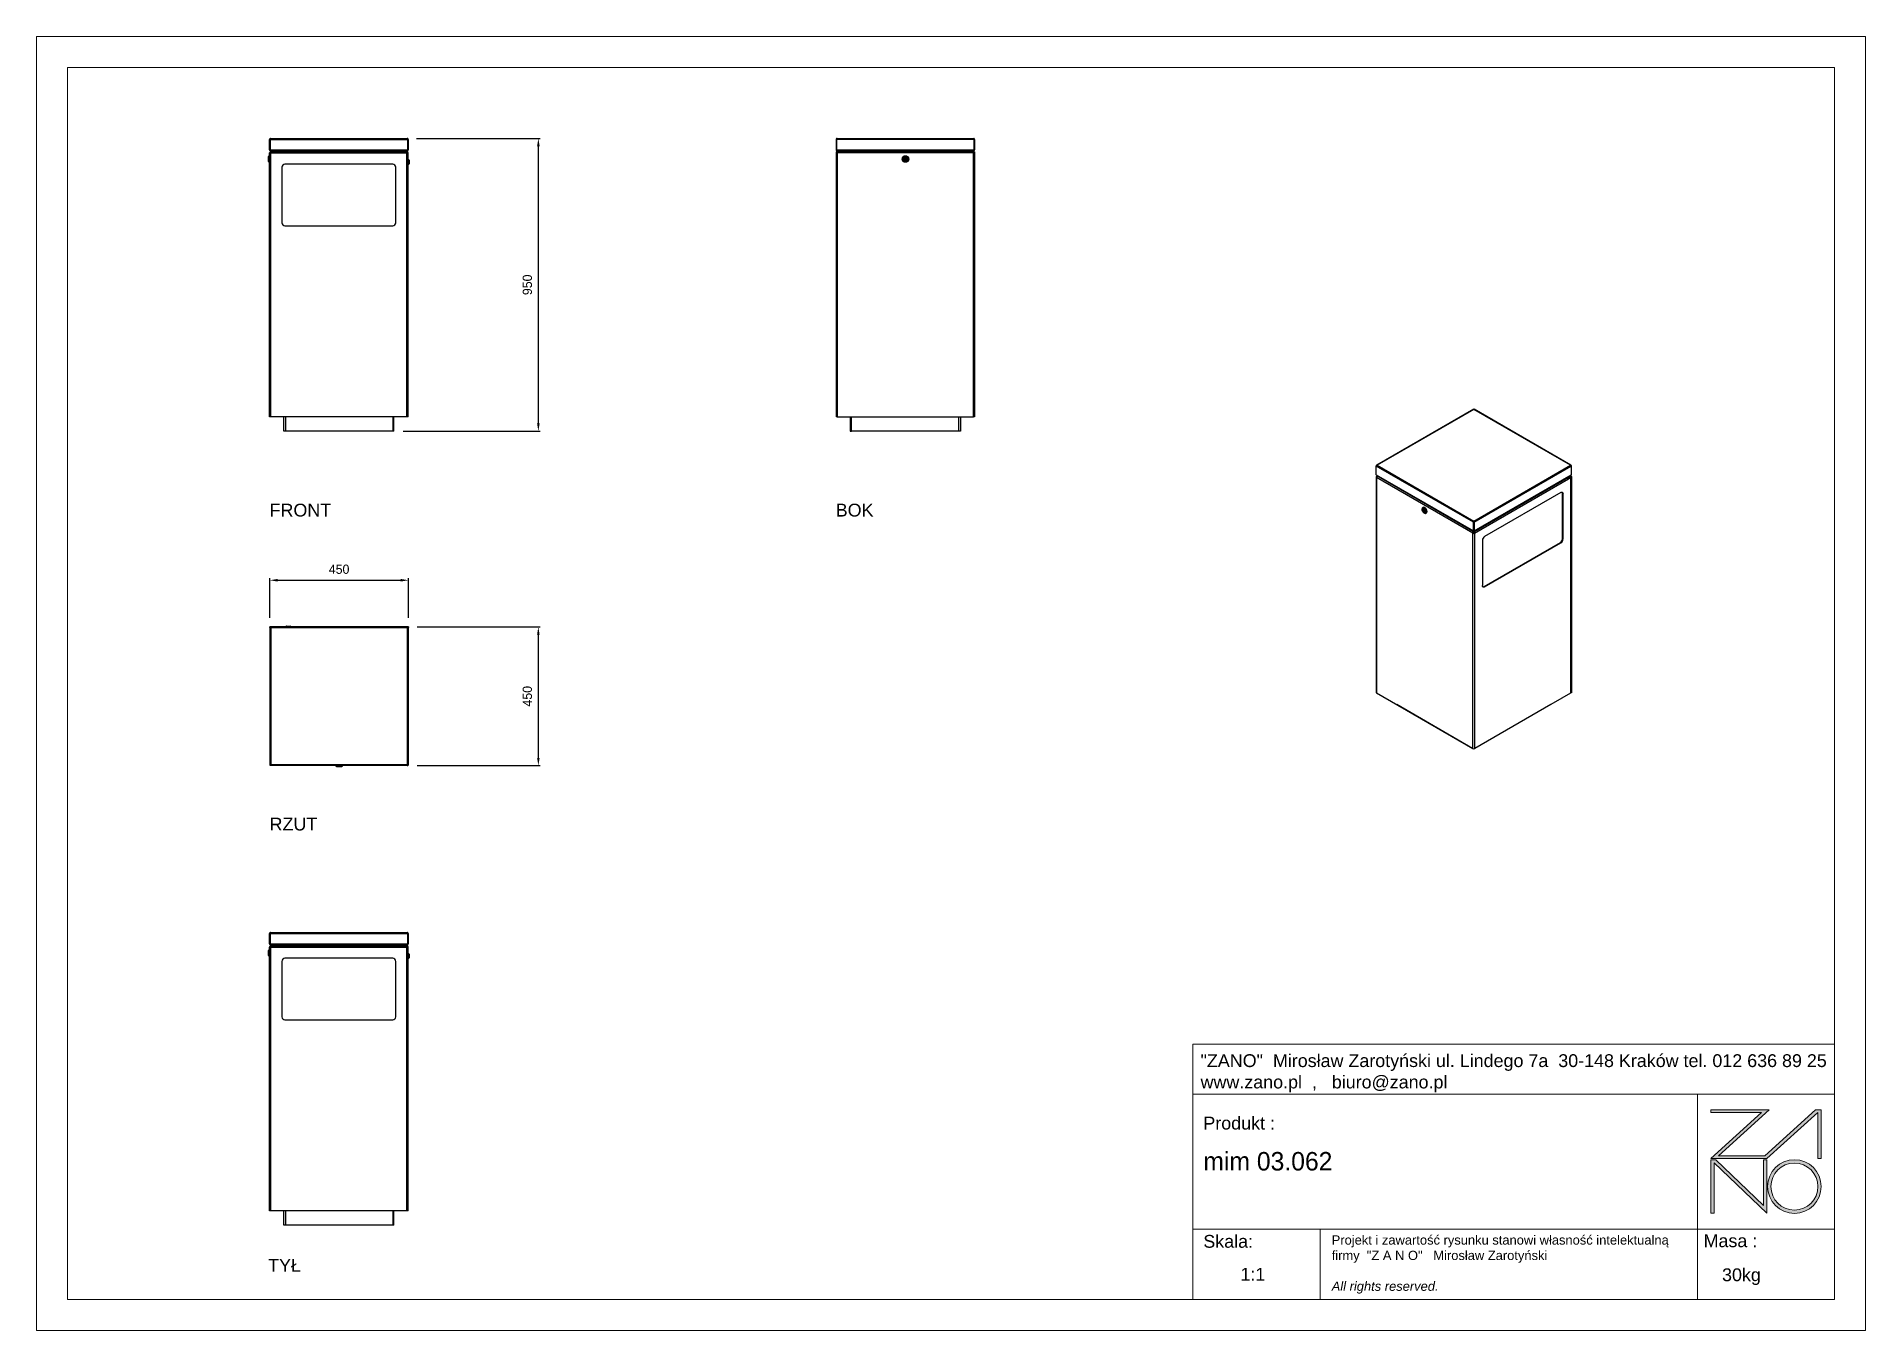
# Model space of a CAD drawing. Header units: millimetres. Extents: x -2069 to 3871, y -7598 to -3398.
import ezdxf

# ---------------------------------------------------------------- set-up
doc = ezdxf.new("R2010")
doc.units = ezdxf.units.MM
doc.header["$PDSIZE"] = -1
doc.layers.add('tabelka', color=155, linetype='Continuous')
doc.layers.add('WYMIAR', color=96, linetype='Continuous')
doc.dimstyles.new('1-1', dxfattribs={"dimtxt": 30, "dimasz": 25, "dimexe": 6.25, "dimexo": 30, "dimgap": 20.625, "dimtad": 1, "dimdec": 1, "dimtxsty": 'Standard', "dimcen": 0, "dimclrd": 2, "dimclre": 2, "dimclrt": 2, "dimadec": 0, "dimazin": 0, "dimtfac": 1, "dimtdec": 1, "dimtmove": 0, "dimatfit": 3, "dimfxl": 0, "dimarcsym": 0})

msp = doc.modelspace()

# ---------------------------------------------------------------- texts
at = {"layer": 'WYMIAR', "char_height": 41.5951, "width": 196.5247, "attachment_point": 1}
for s, insert in [('{\\f@Arial Unicode MS|b0|i0|c238|p34;FRONT}', (-1311.9, -4914.56)), ('{\\f@Arial Unicode MS|b0|i0|c238|p34;BOK}', (526.84, -4914.56)), ('{\\f@Arial Unicode MS|b0|i0|c238|p34;RZUT}', (-1311.9, -5933.79)), ('{\\f@Arial Unicode MS|b0|i0|c238|p34;TYŁ}', (-1316.63, -7366.22))]:
    msp.add_mtext(s, dxfattribs=dict(at, insert=insert))

# ---------------------------------------------------------------- blocks, each defined once
blk = doc.blocks.new('zano')
at = {"layer": 'Defpoints', "lineweight": 5}
for points in [[(6270.2, 3716.2), (6270.2, 3707.4), (6434.8, 3707.4), (6270.2, 3558.4), (6452.4, 3558.4), (6617.9, 3708.2), (6617.9, 3558.4), (6628.6, 3558.4), (6628.6, 3716.2), (6610.7, 3716.2), (6446.1, 3567.2), (6295.4, 3567.2), (6459.9, 3716.2), (6270.2, 3716.2), (6270.2, 3707.4)], [(6270.2, 3554.4), (6286.2, 3554.4), (6441.7, 3405.6), (6441.7, 3554.4), (6452.4, 3554.4), (6452.4, 3380.5), (6281, 3544.6), (6281, 3380.5), (6270.2, 3380.5)]]:
    blk.add_hatch(color=251, dxfattribs=at).paths.add_polyline_path(points)
h = blk.add_hatch(color=251, dxfattribs=at)
h.paths.add_polyline_path([(6454.7, 3467.4, 1), (6628.6, 3467.4, 1)])
h.paths.add_polyline_path([(6617.9, 3467.4, -1), (6465.4, 3467.4, -1)], flags=16)
at = {"layer": 'Defpoints', "color": 251, "lineweight": 5}
blk.add_lwpolyline([(6434.8, 3707.4), (6270.2, 3558.4), (6452.4, 3558.4), (6617.9, 3708.2), (6617.9, 3558.4), (6628.6, 3558.4), (6628.6, 3716.2), (6610.7, 3716.2), (6446.1, 3567.2), (6295.4, 3567.2), (6459.9, 3716.2), (6270.2, 3716.2), (6270.2, 3707.4), (6432.1, 3707.4)], dxfattribs=at)
for points in [[(6270.2, 3716.2), (6270.2, 3707.4), (6434.8, 3707.4), (6270.2, 3558.4), (6452.4, 3558.4), (6617.9, 3708.2), (6617.9, 3558.4), (6628.6, 3558.4), (6628.6, 3716.2), (6610.7, 3716.2), (6446.1, 3567.2), (6295.4, 3567.2), (6459.9, 3716.2), (6270.2, 3716.2), (6270.2, 3707.4)], [(6270.2, 3554.4), (6286.2, 3554.4), (6441.7, 3405.6), (6441.7, 3554.4), (6452.4, 3554.4), (6452.4, 3380.5), (6281, 3544.6), (6281, 3380.5), (6270.2, 3380.5)]]:
    blk.add_lwpolyline(points, close=True, dxfattribs=at)
for radius in [87, 76.3]:
    blk.add_circle((6541.7, 3467.4), radius, dxfattribs=at)
blk = doc.blocks.new('TABELA')
at = {"layer": 'tabelka', "lineweight": 5}
for p, q in [((4587.4, 3929.4), (6672.4, 3929.4)), ((4587.4, 3767.6), (4587.4, 3929.4)), ((4587.4, 3929.4), (6672.4, 3929.4)), ((6226.5, 3767.6), (6226.5, 3329)), ((4587.4, 3329), (6672.4, 3329)), ((5001.6, 3329), (5001.6, 3100.4)), ((6226.5, 3329), (6226.5, 3100.4))]:
    blk.add_line(p, q, dxfattribs=at)
blk.add_lwpolyline([(4587.4, 3767.6), (6672.4, 3767.6), (6672.4, 3100.4), (4587.4, 3100.4)], close=True, dxfattribs=at)
blk.add_blockref('zano', (0, 0))
at = {"layer": 'tabelka', "lineweight": 5, "attachment_point": 1}
for s, insert, char_height, width in [('{\\fArial|b0|i0|c238|p34;"ZANO"  Mirosław Zarotyński ul. Lindego 7a  30-148 Kraków tel. 012 636 89 25\\Pwww.zano.pl  ,   biuro@zano.pl}', (4613, 3896.9), 41.595, 2040.38), ('{\\fArial|b0|i0|c238|p34;Produkt : }', (4622, 3694.1), 41.595, 265.273), ('{\\fCentury Gothic|b0|i0|c238|p34;mim 03.062}', (4622, 3579.5), 60, 713.135), ('{\\fArial|b0|i0|c238|p34;Skala: }', (4622, 3310.3), 41.595, 191.675), ('{\\fArial|b0|i0|c238|p34;Masa :}', (6246.7, 3312.2), 41.595, 200.457), ('{\\fArial|b0|i0|c238|p34;1:1}', (4742.5, 3203.5), 41.595, 42.482), ('{\\fArial|b0|i0|c238|p34;30kg}', (6306.7, 3201.8), 41.595, 42.482)]:
    blk.add_mtext(s, dxfattribs=dict(at, insert=insert, char_height=char_height, width=width))
at = {"layer": 'tabelka', "color": 1, "lineweight": 5, "insert": (5038.9, 3308.9), "char_height": 30, "width": 1186.12, "attachment_point": 1}
blk.add_mtext('{\\fArial|b0|i0|c0|p34;Projekt i zawartość rysunku stanowi własność intelektualną firmy \\fArial|b0|i0|c238|p34; "Z A N O"   Mirosław Zarotyński\\fArial|b0|i1|c238|p34;\\P\\PAll rights reserved.}', dxfattribs=at)
blk = doc.blocks.new('iyometria')
for p, q in [((11233.6, -143.3), (10918.8, -325)), ((11234.7, -143.7), (10920.7, -324.9)), ((11548.6, -324.9), (11234.7, -143.7)), ((11550.5, -325), (11235.8, -143.3)), ((10917.8, -326.6), (10918.3, -327)), ((10917.8, -326.6), (10917.8, -328.2)), ((11233.4, -510.3), (10917.8, -328.2)), ((10917.8, -355.9), (10917.8, -328.2)), ((10917.8, -355.9), (11233.4, -538.1)), ((10920.7, -324.9), (11234.7, -506.2)), ((11234.7, -506.2), (11548.6, -324.9)), ((11236, -510.3), (11551.6, -328.2)), ((11236, -538.1), (11551.6, -355.9)), ((11551.6, -326.6), (11551, -326.9)), ((11551.6, -326.6), (11551.6, -328.2)), ((11551.6, -328.2), (11551.6, -355.9)), ((10917.9, -363.3), (10917.9, -1062.7)), ((10918.9, -357.6), (11233.5, -539.2)), ((10919.9, -362.5), (10918.9, -361.9)), ((11232.2, -545.6), (10918.9, -364.8)), ((10918.9, -364.8), (10918.9, -1064.1)), ((10921.7, -359.2), (10919.9, -360.2)), ((10921.9, -360.2), (10922.7, -359.8)), ((10923.5, -360.2), (10921.9, -360.2)), ((10921.9, -360.2), (10921.9, -360.8)), ((11234.2, -541), (10921.9, -360.8)), ((10921.9, -360.8), (10924.5, -360.8)), ((11235.2, -541), (11540.1, -365)), ((11235.9, -539.2), (11550.4, -357.6)), ((11237.1, -545.6), (11542.6, -369.3)), ((11517.5, -413.6), (11270, -556.4)), ((11517.5, -413.6), (11518.9, -412.9)), ((11518.9, -412.9), (11520.2, -412.6)), ((11520.2, -412.6), (11521.4, -412.7)), ((11521.4, -412.7), (11522.5, -413.1)), ((11522.5, -413.1), (11523.4, -413.8)), ((11523.4, -413.8), (11524, -414.8)), ((11524, -414.8), (11524.4, -416.1)), ((11538.9, -364.3), (11540.1, -365)), ((11543.3, -366), (11539.6, -363.8)), ((11543.3, -367.6), (11541.9, -366.8)), ((11542.3, -367.8), (11543, -367.4)), ((11542.6, -369.3), (11549, -365.6)), ((11550.4, -361.9), (11543.3, -366)), ((11550.4, -363.6), (11543.3, -367.6)), ((11543.3, -366), (11543.3, -367.6)), ((11550.4, -361.9), (11546.7, -359.8)), ((11552.1, -361.7), (11547.7, -359.2)), ((11549, -365.6), (11547.9, -365)), ((11549, -365.6), (11549, -1065)), ((11550, -1063.5), (11550, -364.2)), ((11550.4, -363.6), (11550.4, -361.9)), ((11551.5, -364.2), (11550.4, -363.6)), ((11552.9, -363.3), (11551.5, -364.2)), ((11551.5, -1063.5), (11551.5, -364.2)), ((11552.9, -1062.7), (11552.9, -363.3)), ((11066.9, -467.5), (11066.9, -468.9)), ((11066.9, -469.3), (11067, -467.8)), ((11067.1, -470.8), (11066.9, -469.3)), ((11067, -467.8), (11067.3, -466.6)), ((11067.3, -467.1), (11067.1, -468.4)), ((11067.1, -468.4), (11067.1, -469.9)), ((11067.1, -469.9), (11067.4, -471.4)), ((11067.6, -472.5), (11067.1, -470.8)), ((11067.3, -466.6), (11067.8, -465.6)), ((11067.8, -466.1), (11067.3, -467.1)), ((11067.4, -471.4), (11067.9, -473.1)), ((11068.2, -474.1), (11067.6, -472.5)), ((11068.6, -465.3), (11067.8, -466.1)), ((11067.8, -465.6), (11068, -465.4)), ((11067.9, -473.1), (11068.6, -474.7)), ((11069.1, -475.7), (11068.2, -474.1)), ((11068.3, -470.1), (11068.4, -468.9)), ((11068.5, -471.5), (11068.3, -470.1)), ((11068.4, -468.9), (11068.7, -467.9)), ((11069, -473), (11068.5, -471.5)), ((11069.5, -464.9), (11068.6, -465.3)), ((11068.6, -474.7), (11069.6, -476.2)), ((11068.7, -467.9), (11069.2, -467.1)), ((11069.3, -462.5), (11068.8, -462.8)), ((11069.6, -474.4), (11069, -473)), ((11069.3, -468.2), (11069.1, -469.2)), ((11069.1, -469.2), (11069.1, -470.5)), ((11069.1, -470.5), (11069.3, -471.8)), ((11069.2, -467.1), (11070, -466.6)), ((11069.8, -462), (11069.3, -462.3)), ((11070.4, -462.2), (11069.3, -462.5)), ((11069.8, -467.4), (11069.3, -468.2)), ((11069.3, -471.8), (11069.8, -473.2)), ((11070.6, -464.8), (11069.5, -464.9)), ((11070.5, -475.7), (11069.6, -474.4)), ((11070.3, -466.9), (11069.8, -467.4)), ((11069.8, -473.2), (11070.5, -474.5)), ((11070, -466.6), (11070.9, -466.4)), ((11071.7, -462.1), (11070.4, -462.2)), ((11070.5, -474.5), (11071.4, -475.7)), ((11071.8, -465), (11070.6, -464.8)), ((11070.9, -466.4), (11072, -466.5)), ((11071, -470.1), (11074.2, -468.3)), ((11071, -470.1), (11075.7, -469.7)), ((11071, -470.5), (11075.3, -475.8)), ((11075, -470.4), (11071.4, -470.8)), ((11071.4, -470.8), (11075, -475.3)), ((11073, -462.5), (11071.7, -462.1)), ((11073.1, -465.5), (11071.8, -465)), ((11072, -466.5), (11073.1, -467)), ((11072.9, -467.2), (11073, -468.2)), ((11074.4, -463.1), (11073, -462.5)), ((11073, -468.2), (11073.1, -469)), ((11073.3, -465.7), (11073.1, -465.5)), ((11073.1, -467), (11074.2, -467.8)), ((11073.2, -465.2), (11074.4, -466.1)), ((11074.2, -467.8), (11075.2, -468.8)), ((11074.5, -468.3), (11074.2, -468.3)), ((11075.7, -464), (11074.4, -463.1)), ((11074.4, -466.1), (11075.6, -467.2)), ((11075.2, -462.5), (11074.8, -462.3)), ((11075, -475.3), (11075, -470.4)), ((11075.3, -462.4), (11075.1, -462.3)), ((11075.2, -468.8), (11076.1, -470.1)), ((11075.4, -462.5), (11075.3, -462.4)), ((11075.6, -462.6), (11075.4, -462.5)), ((11075.6, -467.2), (11076.8, -468.6)), ((11077.1, -465.2), (11075.7, -464)), ((11075.7, -469.7), (11075.7, -476)), ((11075.7, -476), (11077.7, -474.9)), ((11076.1, -470.1), (11076.9, -471.4)), ((11076.8, -468.6), (11077.7, -470.1)), ((11076.9, -471.4), (11077.5, -472.9)), ((11078.3, -466.7), (11077.1, -465.2)), ((11077.2, -475.1), (11077.4, -475.2)), ((11077.5, -472.9), (11077.8, -474.3)), ((11077.7, -470.1), (11078.5, -471.7)), ((11077.8, -474.3), (11077.9, -475.6)), ((11079.4, -468.3), (11078.3, -466.7)), ((11078.5, -471.7), (11079.1, -473.3)), ((11079.1, -473.3), (11079.4, -474.9)), ((11080.4, -470), (11079.4, -468.3)), ((11079.4, -474.9), (11079.5, -476.4)), ((11081.1, -471.7), (11080.4, -470)), ((11081.6, -473.5), (11081.1, -471.7)), ((11081.9, -475.2), (11081.6, -473.5)), ((11524.6, -417.6), (11523.2, -416.8)), ((11523.2, -563.8), (11523.2, -416.8)), ((11524.4, -416.1), (11524.6, -417.6)), ((11524.6, -564.6), (11524.6, -417.6)), ((11070.2, -477.1), (11069.1, -475.7)), ((11069.6, -476.2), (11070.7, -477.5)), ((11071.4, -478.4), (11070.2, -477.1)), ((11071.5, -476.8), (11070.5, -475.7)), ((11070.7, -477.5), (11071.9, -478.7)), ((11071.4, -475.7), (11072.4, -476.7)), ((11072.6, -479.4), (11071.4, -478.4)), ((11072.6, -477.7), (11071.5, -476.8)), ((11071.9, -478.7), (11073.1, -479.5)), ((11072.4, -476.7), (11073.5, -477.5)), ((11073.7, -478.4), (11072.6, -477.7)), ((11073.9, -480.1), (11072.6, -479.4)), ((11073.1, -479.5), (11074.4, -480.1)), ((11073.2, -479.8), (11074.4, -480.4)), ((11073.5, -477.5), (11074.5, -477.9)), ((11074.8, -478.7), (11073.7, -478.4)), ((11075.1, -480.5), (11073.9, -480.1)), ((11074.4, -480.1), (11075.6, -480.3)), ((11074.5, -477.9), (11075.5, -478)), ((11074.5, -480.5), (11075.8, -481.1)), ((11075.7, -478.7), (11074.8, -478.7)), ((11076.3, -480.6), (11075.1, -480.5)), ((11075.5, -478), (11076.4, -477.8)), ((11075.6, -480.3), (11076.7, -480.2)), ((11076.6, -478.3), (11075.7, -478.7)), ((11075.8, -481.1), (11077.2, -481.4)), ((11077.3, -480.4), (11076.3, -480.6)), ((11076.4, -477.8), (11076.6, -477.8)), ((11077.2, -477.7), (11076.6, -478.3)), ((11076.6, -477.8), (11076.7, -477.7)), ((11076.7, -480.2), (11077.6, -479.8)), ((11077.7, -476.7), (11077.2, -477.7)), ((11077.2, -481.4), (11078.4, -481.4)), ((11077.5, -480.2), (11077.3, -480.4)), ((11077.4, -475.2), (11077.7, -475.4)), ((11078.2, -479.8), (11077.5, -480.2)), ((11077.6, -479.8), (11078.3, -479)), ((11077.9, -475.6), (11077.7, -476.7)), ((11078.9, -478.9), (11078.2, -479.8)), ((11078.3, -479), (11078.9, -478)), ((11078.4, -481.4), (11079.5, -481.1)), ((11078.9, -478), (11079, -477.2)), ((11079.3, -477.8), (11078.9, -478.9)), ((11079.5, -476.4), (11079.3, -477.8)), ((11079.5, -481.1), (11080.4, -480.4)), ((11080, -481), (11080.6, -480.6)), ((11080.4, -480.4), (11081.1, -479.5)), ((11081.1, -479.5), (11081.6, -478.3)), ((11081.6, -478.3), (11081.9, -476.8)), ((11081.9, -476.8), (11081.9, -475.2)), ((11233.4, -510.3), (11234.4, -509.7)), ((11233.4, -538.1), (11233.4, -510.3)), ((11234.4, -509.7), (11234.4, -537.5)), ((11234.7, -507.4), (11234.7, -506.2)), ((11236, -510.3), (11234.9, -509.7)), ((11234.9, -509.7), (11234.9, -537.5)), ((11236, -510.3), (11236, -538.1)), ((11233.6, -544.8), (11232.2, -545.6)), ((11232.2, -1245), (11232.2, -545.6)), ((11234.4, -537.5), (11233.4, -538.1)), ((11234.2, -538.9), (11234.2, -541)), ((11234.2, -541), (11234.2, -542.7)), ((11234.3, -545), (11234.3, -538.8)), ((11234.4, -538.7), (11234.4, -537.5)), ((11234.4, -537.5), (11234.4, -537.5)), ((11234.9, -537.5), (11236, -538.1)), ((11234.9, -538.7), (11234.9, -537.5)), ((11234.9, -537.5), (11235.1, -537.8)), ((11234.9, -537.5), (11234.9, -537.5)), ((11235.2, -541), (11235.2, -538.9)), ((11235.2, -541), (11235.2, -542.7)), ((11235.7, -544.8), (11237.1, -545.6)), ((11237.1, -545.6), (11237.1, -1245)), ((11263, -568.7), (11263, -715.7)), ((11268.6, -718.9), (11516.1, -576.1)), ((11270, -719.7), (11517.5, -576.9)), ((11517.5, -576.9), (11516.1, -576.1)), ((11523.2, -563.8), (11524.6, -564.6)), ((11263.1, -717.2), (11263, -715.7)), ((11263.5, -718.5), (11263.1, -717.2)), ((11264.1, -719.5), (11263.5, -718.5)), ((11265, -720.2), (11264.1, -719.5)), ((11266.1, -720.6), (11265, -720.2)), ((11267.3, -720.7), (11266.1, -720.6)), ((11268.6, -720.4), (11267.3, -720.7)), ((11268.6, -718.9), (11270, -719.7)), ((11270, -719.7), (11268.6, -720.4)), ((10918.9, -1064.1), (11232.2, -1245)), ((11549, -1065), (11237.1, -1245)), ((11550, -1062.7), (11551.5, -1063.5)), ((11552.9, -1062.7), (11551.5, -1063.5)), ((10984.4, -1102.3), (10984.4, -1101.9)), ((11230.8, -1244.6), (10984.4, -1102.3)), ((11485, -1102.3), (11238.6, -1244.6)), ((11485, -1101.9), (11485, -1102.3)), ((11230.8, -1244.6), (11230.8, -1244.2)), ((11238.6, -1244.2), (11238.6, -1244.6))]:
    blk.add_line(p, q)
for centre, radius, start, end in [((10919.5, -363.3), 1.53, 110.78334, 249.21664), ((11517.8, -416.4), 5.39, 355.45401, 42.76225), ((11537.2, -369.5), 5.38, 2.6058, 57.39434), ((11548.4, -364.1), 1.58, 291.39973, 11.54328), ((11551.4, -363.1), 1.53, 350.78615, 129.2031), ((11550.8, -364.1), 0.655, 350.78806, 129.20316), ((11072.6, -467), 5.67, 131.53183, 184.17481), ((11070.7, -468.4), 4.06, 52.59911, 131.34849), ((11071.5, -466.9), 5.06, 60.89943, 115.43627), ((11072.1, -466.5), 5.05, 56.89107, 115.97074), ((11066.5, -476.3), 12.6, 355.54872, 57.13619), ((11066.3, -476.5), 16, 1.3008, 61.44233), ((11066.6, -476.3), 16.3, 0.1214, 57.96627), ((11076.9, -476.6), 5.39, 305.75027, 4.47242), ((11077.4, -476.3), 5.41, 306.21867, 0.11321), ((11234.7, -540.8), 5.38, 242.60963, 297.39037), ((11234.7, -542.7), 2.31, 242.60967, 297.3901), ((11278.3, -569.4), 15.4, 122.60552, 177.39454), ((11507.8, -563.1), 15.4, 302.60551, 357.39449), ((11509.2, -563.9), 15.4, 302.60551, 357.39449), ((11265.6, -714.5), 5.38, 257.24031, 304.54241), ((10919.7, -1062.5), 1.76, 185.6948, 245.62535), ((11548.3, -1063.4), 1.76, 294.37412, 354.30568), ((11234.3, -1238.2), 7.25, 241.23721, 262.08923), ((11234.7, -1240.2), 5.38, 242.60963, 297.39037), ((11235.1, -1238.2), 7.25, 277.9107, 298.76282)]:
    blk.add_arc(centre, radius, start, end)
for centre, major_axis, ratio, start_param, end_param in [((11071.7, -470.5), (0.78, -0.326), 0.401832, 2.844327, 4.415124), ((11075.4, -470.2), (0.485, 0.538), 0.206014, 0.565949, 2.136745), ((11075.4, -475.1), (-0.33, 0.924), 0.410641, 1.645642, 3.216438)]:
    blk.add_ellipse(centre, major_axis=major_axis, ratio=ratio, start_param=start_param, end_param=end_param)
for points, knots in [([(11233.6, -143.3), (11233.7, -143.3), (11233.9, -143.2), (11234.3, -143.4), (11234.6, -143.6), (11234.7, -143.7)], [0, 0, 0, 0, 0.326399, 0.768073, 1, 1, 1, 1]), ([(11234.7, -143.7), (11234.9, -143.6), (11235.2, -143.3), (11235.6, -143.2), (11235.7, -143.3), (11235.7, -143.3)], [0, 0, 0, 0, 0.442348, 0.884741, 1, 1, 1, 1]), ([(10920.7, -324.9), (10920.4, -324.9), (10919.8, -324.7), (10919, -324.9), (10918.3, -325.4), (10917.9, -326), (10917.8, -326.5), (10917.8, -326.6)], [0, 0, 0, 0, 0.22097, 0.441968, 0.662957, 0.883954, 1, 1, 1, 1]), ([(10917.8, -328.2), (10917.9, -327.9), (10918, -327.4), (10918.6, -326.5), (10919.4, -325.7), (10920.1, -325.2), (10920.6, -325), (10920.7, -324.9)], [0, 0, 0, 0, 0.220977, 0.441966, 0.662961, 0.883954, 1, 1, 1, 1]), ([(10919, -357.6), (10918.8, -357.4), (10918.3, -357.2), (10918, -356.5), (10917.8, -356.1), (10917.8, -355.9)], [0, 0, 0, 0, 0.352812, 0.803154, 1, 1, 1, 1]), ([(11551.6, -326.6), (11551.5, -326.3), (11551.3, -325.7), (11550.7, -325.1), (11550, -324.8), (11549.3, -324.8), (11548.8, -324.9), (11548.6, -324.9)], [0, 0, 0, 0, 0.220977, 0.441966, 0.662962, 0.883954, 1, 1, 1, 1]), ([(11548.6, -324.9), (11548.9, -325.1), (11549.5, -325.4), (11550.4, -326.1), (11551, -326.9), (11551.4, -327.6), (11551.5, -328), (11551.6, -328.2)], [0, 0, 0, 0, 0.220969, 0.441967, 0.662957, 0.883954, 1, 1, 1, 1]), ([(11551.6, -355.9), (11551.5, -356.2), (11551.2, -356.9), (11550.8, -357.4), (11550.5, -357.5), (11550.4, -357.6)], [0, 0, 0, 0, 0.451017, 0.902106, 1, 1, 1, 1]), ([(10921.9, -360.2), (10921.7, -360.1), (10921.6, -360.1), (10921.2, -360), (10921, -359.9), (10920.7, -359.9), (10920.5, -360), (10920.2, -360), (10920.1, -360.1), (10919.8, -360.3), (10919.7, -360.3), (10919.4, -360.6), (10919.3, -360.7), (10919.2, -361), (10919.1, -361.2), (10919, -361.5), (10919, -361.7), (10918.9, -361.9)], [0, 0, 0, 0, 0.125, 0.125, 0.25, 0.25, 0.375, 0.375, 0.5, 0.5, 0.625, 0.625, 0.75, 0.75, 0.875, 0.875, 1, 1, 1, 1]), ([(10918.9, -364.8), (10919, -364.6), (10919, -364.4), (10919.1, -364), (10919.2, -363.8), (10919.3, -363.4), (10919.4, -363.3), (10919.7, -362.9), (10919.8, -362.7), (10920.1, -362.3), (10920.2, -362.1), (10920.5, -361.8), (10920.7, -361.6), (10921, -361.3), (10921.2, -361.2), (10921.6, -361), (10921.7, -360.9), (10921.9, -360.8)], [0, 0, 0, 0, 0.125, 0.125, 0.25, 0.25, 0.375, 0.375, 0.5, 0.5, 0.625, 0.625, 0.75, 0.75, 0.875, 0.875, 1, 1, 1, 1]), ([(11070.4, -467), (11070.4, -466.9), (11070.7, -466.7), (11071.3, -466.6), (11072.2, -466.8), (11072.9, -467.1), (11073.2, -467.2)], [0, 0, 0, 0, 0.132437, 0.414174, 0.714269, 1, 1, 1, 1]), ([(11073.2, -467.2), (11073.3, -467.3), (11073.8, -467.6), (11074.6, -468.3), (11075.5, -469.3), (11076, -470.1), (11076.3, -470.5)], [0, 0, 0, 0, 0.147908, 0.432651, 0.718646, 1, 1, 1, 1]), ([(11080.6, -467.8), (11080.4, -467.6), (11080, -466.8), (11079.1, -465.7), (11077.9, -464.4), (11076.7, -463.3), (11075.9, -462.8), (11075.6, -462.6)], [0, 0, 0, 0, 0.091434, 0.329394, 0.567583, 0.806209, 1, 1, 1, 1]), ([(11076.3, -470.5), (11076.3, -470.5), (11076.6, -470.9), (11077, -471.8), (11077.4, -473), (11077.7, -474.3), (11077.7, -475.4), (11077.6, -476.4), (11077.2, -477.2), (11076.9, -477.6), (11076.7, -477.7), (11076.7, -477.7)], [0, 0, 0, 0, 0.002685, 0.14359, 0.284342, 0.424577, 0.564019, 0.702649, 0.841146, 0.981718, 1, 1, 1, 1]), ([(11082.9, -476), (11082.9, -475.8), (11083, -475.1), (11082.9, -473.8), (11082.5, -472.1), (11081.9, -470.4), (11081.3, -468.9), (11080.7, -468.1), (11080.6, -467.8)], [0, 0, 0, 0, 0.088828, 0.286487, 0.484123, 0.681503, 0.87867, 1, 1, 1, 1]), ([(11234.7, -506.2), (11234.5, -506.4), (11234.1, -506.8), (11233.6, -507.7), (11233.3, -508.8), (11233.3, -509.7), (11233.3, -510.2), (11233.4, -510.3)], [0, 0, 0, 0, 0.220971, 0.441967, 0.662956, 0.883954, 1, 1, 1, 1]), ([(11234.7, -507.4), (11234.6, -507.5), (11234.5, -507.8), (11234.3, -508.4), (11234.3, -509), (11234.3, -509.5), (11234.4, -509.7), (11234.4, -509.7)], [0, 0, 0, 0, 0.2390791, 0.4781553, 0.7171444, 0.9561235, 1, 1, 1, 1]), ([(11236, -510.3), (11236, -510), (11236.1, -509.3), (11235.9, -508.3), (11235.5, -507.3), (11235.1, -506.6), (11234.8, -506.3), (11234.7, -506.2)], [0, 0, 0, 0, 0.220977, 0.441966, 0.662962, 0.883954, 1, 1, 1, 1]), ([(11234.9, -509.7), (11235, -509.5), (11235.1, -509.1), (11235, -508.5), (11234.9, -507.9), (11234.8, -507.6), (11234.7, -507.4), (11234.7, -507.4)], [0, 0, 0, 0, 0.239086, 0.47816, 0.717143, 0.95613, 1, 1, 1, 1]), ([(11234.2, -541), (11234, -541.1), (11233.9, -541.3), (11233.6, -541.5), (11233.5, -541.7), (11233.2, -542), (11233.1, -542.2), (11232.9, -542.6), (11232.8, -542.8), (11232.6, -543.2), (11232.5, -543.5), (11232.4, -543.9), (11232.3, -544.1), (11232.2, -544.6), (11232.2, -544.8), (11232.2, -545.2), (11232.2, -545.4), (11232.2, -545.6)], [0, 0, 0, 0, 0.125, 0.125, 0.25, 0.25, 0.375, 0.375, 0.5, 0.5, 0.625, 0.625, 0.75, 0.75, 0.875, 0.875, 1, 1, 1, 1]), ([(11233.4, -538.1), (11233.3, -538.3), (11233.2, -538.8), (11233.4, -539.2), (11233.7, -539.2), (11234.1, -539), (11234.3, -538.8), (11234.4, -538.7)], [0, 0, 0, 0, 0.225344, 0.450723, 0.676106, 0.901485, 1, 1, 1, 1]), ([(11234.2, -542.7), (11234.1, -542.8), (11234, -542.9), (11233.8, -543.1), (11233.8, -543.2), (11233.7, -543.4), (11233.7, -543.5), (11233.6, -543.7), (11233.6, -543.8), (11233.6, -544), (11233.6, -544.1), (11233.6, -544.4), (11233.6, -544.6), (11233.6, -544.8)], [0, 0, 0, 0, 0.25, 0.25, 0.375, 0.375, 0.5, 0.5, 0.625, 0.625, 0.75, 0.75, 1, 1, 1, 1]), ([(11234.4, -537.5), (11234.3, -537.6), (11234.2, -537.8), (11234.2, -537.9), (11234.3, -537.8), (11234.4, -537.6), (11234.4, -537.5)], [0, 0, 0, 0, 0.274284, 0.529253, 0.784166, 1, 1, 1, 1]), ([(11235.1, -537.8), (11235.1, -537.9), (11235.2, -537.9), (11235.1, -537.7), (11235, -537.6), (11234.9, -537.5)], [0, 0, 0, 0, 0.058566, 0.568353, 1, 1, 1, 1]), ([(11234.9, -538.7), (11235.1, -538.9), (11235.4, -539.2), (11235.9, -539.2), (11236.1, -539), (11236.1, -538.5), (11236, -538.2), (11236, -538.1)], [0, 0, 0, 0, 0.225342, 0.45072, 0.676102, 0.901485, 1, 1, 1, 1]), ([(11237.1, -545.6), (11237.2, -545.4), (11237.2, -545.2), (11237.1, -544.8), (11237.1, -544.6), (11237, -544.1), (11237, -543.9), (11236.8, -543.5), (11236.8, -543.2), (11236.6, -542.8), (11236.5, -542.6), (11236.2, -542.2), (11236.1, -542), (11235.9, -541.7), (11235.7, -541.5), (11235.5, -541.3), (11235.3, -541.1), (11235.2, -541)], [0, 0, 0, 0, 0.125, 0.125, 0.25, 0.25, 0.375, 0.375, 0.5, 0.5, 0.625, 0.625, 0.75, 0.75, 0.875, 0.875, 1, 1, 1, 1]), ([(11235.7, -544.8), (11235.8, -544.6), (11235.8, -544.4), (11235.8, -544.1), (11235.8, -544), (11235.7, -543.8), (11235.7, -543.7), (11235.6, -543.5), (11235.6, -543.4), (11235.5, -543.2), (11235.5, -543.1), (11235.4, -542.9), (11235.3, -542.8), (11235.2, -542.7)], [0, 0, 0, 0, 0.25, 0.25, 0.375, 0.375, 0.5, 0.5, 0.625, 0.625, 0.75, 0.75, 1, 1, 1, 1])]:
    blk.add_open_spline(points, degree=3, knots=knots)
blk = doc.blocks.new('front')
for p, q in [((7166.8, 898.8), (7168.3, 898.8)), ((7166.8, 864.8), (7166.8, 898.8)), ((7168.3, 898.8), (7168.3, 864.8)), ((7168.7, 898.8), (7168.7, 864.8)), ((7168.7, 898.8), (7615, 898.8)), ((7169.8, 901.8), (7613.8, 901.8)), ((7615, 898.8), (7615, 864.8)), ((7616.8, 898.8), (7615.3, 898.8)), ((7615.3, 898.8), (7615.3, 864.8)), ((7616.8, 898.8), (7616.8, 864.8)), ((7163.3, 826.7), (7163.3, 843.8)), ((7165.2, 845.8), (7163.5, 844.1)), ((7163.5, 844.1), (7163.5, 826.3)), ((7165.2, 824.6), (7165.2, 845.8)), ((7166.3, 846), (7165.5, 846)), ((7165.5, 846), (7165.5, 824.5)), ((7166.3, 824.5), (7166.3, 846)), ((7168.3, 864.8), (7166.8, 864.8)), ((7166.8, -1.8), (7166.8, 854.7)), ((7166.8, 854.7), (7170.3, 854.7)), ((7168.7, 864.8), (7615, 864.8)), ((7169.8, 861.8), (7169.8, 862)), ((7169.8, 861.8), (7170.2, 861.8)), ((7613.5, 861.8), (7170.2, 861.8)), ((7170.3, 858.2), (7170.3, 856.2)), ((7171, 858.2), (7170.3, 858.2)), ((7170.5, 856.2), (7170.3, 856.2)), ((7170.3, 854.7), (7170.3, -1.8)), ((7170.3, 854.7), (7602.3, 854.7)), ((7171, 858.2), (7602.3, 858.2)), ((7181.8, 861.8), (7181.8, 861.6)), ((7181.8, 861.6), (7181.8, 858.2)), ((7183.8, 861.6), (7181.8, 861.6)), ((7183.8, 861.8), (7183.8, 861.6)), ((7183.8, 861.6), (7183.8, 858.2)), ((7316.7, 861.8), (7316.7, 860.3)), ((7316.7, 860.3), (7469, 860.3)), ((7316.7, 858.2), (7316.7, 860.3)), ((7469, 860.3), (7469, 861.8)), ((7469, 860.3), (7469, 858.2)), ((7579.8, 858.2), (7579.8, 861.8)), ((7582.8, 858.2), (7582.8, 861.8)), ((7602.3, 858.2), (7602.3, 854.7)), ((7603.3, 856.2), (7602.3, 856.2)), ((7602.3, 854.7), (7611.3, 854.7)), ((7603.3, 858.2), (7603.3, 856.2)), ((7613.3, 858.2), (7603.3, 858.2)), ((7613.3, 856.2), (7603.3, 856.2)), ((7611.3, 854.7), (7611.3, -1.8)), ((7611.3, 854.7), (7614.8, 854.7)), ((7611.8, 854.7), (7611.8, 856.2)), ((7613.3, 856.2), (7613.3, 858.2)), ((7613.5, 861.8), (7613.8, 861.8)), ((7613.8, 861.8), (7613.8, 862)), ((7616.8, 854.7), (7614.8, 854.7)), ((7614.8, -1.8), (7614.8, 854.7)), ((7615.3, 864.8), (7616.8, 864.8)), ((7616.8, -1.8), (7616.8, 854.7)), ((7618.3, 833.2), (7616.8, 833.2)), ((7618.3, 832.9), (7618.3, 833.2)), ((7618.3, 818.2), (7618.3, 832.9)), ((7619.8, 831.7), (7619.8, 831.5)), ((7163.5, 826.3), (7165.2, 824.6)), ((7165.5, 824.5), (7166.3, 824.5)), ((7206.8, 808.2), (7206.8, 628.2)), ((7566.8, 818.2), (7216.8, 818.2)), ((7576.8, 628.2), (7576.8, 808.2)), ((7616.8, 818.2), (7618.3, 818.2)), ((7619.8, 831.5), (7619.8, 819.7)), ((7216.8, 618.2), (7566.8, 618.2)), ((7170.3, -1.8), (7166.8, -1.8)), ((7611.3, -1.8), (7170.3, -1.8)), ((7212.8, -48.3), (7212.8, -1.8)), ((7218.3, -48.3), (7212.8, -48.3)), ((7218.3, -1.8), (7218.3, -48.3)), ((7566.8, -48.3), (7218.3, -48.3)), ((7566.8, -1.8), (7566.8, -48.3)), ((7570.8, -48.3), (7566.8, -48.3)), ((7570.8, -48.3), (7570.8, -1.8)), ((7614.8, -1.8), (7611.3, -1.8)), ((7616.8, -1.8), (7614.8, -1.8))]:
    blk.add_line(p, q)
for centre, radius, start, end in [((7163.8, 843.8), 0.5, 135, 180), ((7165.5, 845.5), 0.5, 90, 135), ((7166.3, 845.5), 0.5, 0, 90), ((7613.3, 854.7), 3.5, 0, 90), ((7613.3, 854.7), 1.5, 0, 90), ((7618.3, 831.7), 1.5, 0, 90), ((7163.8, 826.7), 0.5, 180, 225), ((7165.5, 825), 0.5, 225, 270), ((7166.3, 825), 0.5, 270, 0), ((7216.8, 808.2), 10, 90, 180), ((7566.8, 808.2), 10, 0, 90), ((7618.3, 819.7), 1.5, 270, 0), ((7216.8, 628.2), 10, 180, 270), ((7566.8, 628.2), 10, 270, 0)]:
    blk.add_arc(centre, radius, start, end)
for points, knots in [([(7169.8, 901.8), (7169.5, 901.7), (7168.8, 901.7), (7167.9, 901.1), (7167.2, 900.3), (7166.9, 899.5), (7166.8, 898.9), (7166.8, 898.8)], [0, 0, 0, 0, 0.220971, 0.441967, 0.662956, 0.883954, 1, 1, 1, 1]), ([(7169, 900), (7168.9, 899.9), (7168.7, 899.8), (7168.5, 899.4), (7168.3, 899), (7168.3, 898.8), (7168.3, 898.8)], [0, 0, 0, 0, 0.1518021, 0.5402511, 0.9286839, 1, 1, 1, 1]), ([(7168.7, 898.8), (7168.8, 899.1), (7168.9, 899.8), (7169.2, 900.7), (7169.5, 901.4), (7169.7, 901.7), (7169.8, 901.8), (7169.8, 901.8)], [0, 0, 0, 0, 0.220977, 0.441966, 0.662962, 0.883954, 1, 1, 1, 1]), ([(7613.8, 901.8), (7613.9, 901.7), (7614.1, 901.7), (7614.3, 901.1), (7614.6, 900.3), (7614.8, 899.5), (7614.9, 898.9), (7615, 898.8)], [0, 0, 0, 0, 0.220969, 0.441967, 0.662957, 0.883954, 1, 1, 1, 1]), ([(7616.8, 898.8), (7616.8, 899.1), (7616.7, 899.8), (7616.2, 900.7), (7615.4, 901.4), (7614.5, 901.7), (7614, 901.8), (7613.8, 901.8)], [0, 0, 0, 0, 0.220977, 0.441966, 0.662962, 0.883954, 1, 1, 1, 1]), ([(7615.3, 898.8), (7615.3, 899), (7615.3, 899.3), (7615, 899.8), (7614.8, 899.9), (7614.7, 900)], [0, 0, 0, 0, 0.389278, 0.778535, 1, 1, 1, 1]), ([(7166.8, 864.8), (7166.9, 864.4), (7166.9, 863.7), (7167.5, 862.8), (7168.3, 862.1), (7169.2, 861.8), (7169.7, 861.8), (7169.8, 861.8)], [0, 0, 0, 0, 0.225344, 0.450723, 0.676106, 0.901485, 1, 1, 1, 1]), ([(7170.3, 858.2), (7170.1, 858.2), (7169.9, 858.2), (7169.4, 858.1), (7169.2, 858.1), (7168.8, 857.9), (7168.6, 857.8), (7168.2, 857.5), (7168, 857.4), (7167.7, 857), (7167.5, 856.9), (7167.3, 856.5), (7167.2, 856.3), (7167, 855.9), (7166.9, 855.6), (7166.9, 855.2), (7166.8, 855), (7166.8, 854.7)], [0, 0, 0, 0, 0.125, 0.125, 0.25, 0.25, 0.375, 0.375, 0.5, 0.5, 0.625, 0.625, 0.75, 0.75, 0.875, 0.875, 1, 1, 1, 1]), ([(7168.3, 864.8), (7168.4, 864.6), (7168.4, 864.1), (7168.7, 863.7), (7169, 863.5), (7169.1, 863.5)], [0, 0, 0, 0, 0.406492, 0.784361, 1, 1, 1, 1]), ([(7170.2, 861.8), (7170.1, 861.8), (7169.9, 861.9), (7169.5, 862.4), (7169.2, 863.3), (7168.9, 864.1), (7168.7, 864.6), (7168.7, 864.8)], [0, 0, 0, 0, 0.225342, 0.45072, 0.676102, 0.901485, 1, 1, 1, 1]), ([(7170.3, 856.2), (7170.1, 856.2), (7169.9, 856.2), (7169.7, 856.1), (7169.6, 856), (7169.4, 855.9), (7169.3, 855.9), (7169.2, 855.7), (7169.1, 855.7), (7169, 855.5), (7169, 855.4), (7168.9, 855.1), (7168.8, 854.9), (7168.8, 854.7)], [0, 0, 0, 0, 0.25, 0.25, 0.375, 0.375, 0.5, 0.5, 0.625, 0.625, 0.75, 0.75, 1, 1, 1, 1]), ([(7170.3, 854.7), (7170.4, 855), (7170.4, 855.2), (7170.4, 855.6), (7170.5, 855.9), (7170.5, 856.3), (7170.6, 856.5), (7170.6, 856.9), (7170.7, 857), (7170.7, 857.4), (7170.7, 857.5), (7170.8, 857.8), (7170.8, 857.9), (7170.9, 858.1), (7170.9, 858.1), (7171, 858.2), (7171, 858.2), (7171, 858.2)], [0, 0, 0, 0, 0.125, 0.125, 0.25, 0.25, 0.375, 0.375, 0.5, 0.5, 0.625, 0.625, 0.75, 0.75, 0.875, 0.875, 1, 1, 1, 1]), ([(7615, 864.8), (7614.9, 864.4), (7614.6, 863.7), (7614.3, 862.8), (7614, 862.1), (7613.7, 861.8), (7613.5, 861.8), (7613.5, 861.8)], [0, 0, 0, 0, 0.225343, 0.450722, 0.676105, 0.901486, 1, 1, 1, 1]), ([(7613.8, 861.8), (7614.2, 861.8), (7614.9, 861.9), (7615.8, 862.4), (7616.5, 863.3), (7616.8, 864.1), (7616.8, 864.6), (7616.8, 864.8)], [0, 0, 0, 0, 0.225339, 0.450716, 0.676102, 0.901484, 1, 1, 1, 1]), ([(7614.6, 863.5), (7614.7, 863.6), (7615, 863.7), (7615.3, 864.2), (7615.3, 864.6), (7615.3, 864.8)], [0, 0, 0, 0, 0.306249, 0.681916, 1, 1, 1, 1])]:
    blk.add_open_spline(points, degree=3, knots=knots)
blk = doc.blocks.new('bok')
for p, q in [((8439.6, 898.8), (8441.1, 898.8)), ((8439.6, 898.8), (8439.6, 864.8)), ((8441.1, 898.8), (8441.1, 864.8)), ((8887.7, 898.8), (8441.4, 898.8)), ((8441.4, 864.8), (8441.4, 898.8)), ((8442.6, 901.8), (8886.6, 901.8)), ((8887.7, 864.8), (8887.7, 898.8)), ((8889.6, 898.8), (8888.1, 898.8)), ((8888.1, 898.8), (8888.1, 864.8)), ((8889.6, 898.8), (8889.6, 864.8)), ((8441.1, 864.8), (8439.6, 864.8)), ((8439.6, 858.2), (8439.6, 856.2)), ((8443.1, 858.2), (8439.6, 858.2)), ((8440, 856.2), (8439.6, 856.2)), ((8439.6, 856.2), (8439.6, 854.7)), ((8439.6, 854.7), (8439.6, -1.8)), ((8439.6, 854.7), (8443.1, 854.7)), ((8441.4, 864.8), (8887.7, 864.8)), ((8442.6, 861.8), (8442.6, 862)), ((8442.6, 861.8), (8442.9, 861.8)), ((8442.9, 861.8), (8886.2, 861.8)), ((8443.1, 858.2), (8443.1, 856.2)), ((8443.8, 858.2), (8443.1, 858.2)), ((8443.3, 856.2), (8443.1, 856.2)), ((8443.1, 854.7), (8443.1, -1.8)), ((8886.1, 854.7), (8443.1, 854.7)), ((8885.4, 858.2), (8443.8, 858.2)), ((8465.6, 860.3), (8467.1, 860.3)), ((8465.6, 860.3), (8465.6, 858.2)), ((8467.1, 860.3), (8467.1, 858.2)), ((8577.6, 861.8), (8577.6, 858.2)), ((8656.3, 861.8), (8656.3, 858.2)), ((8660.1, 835.2), (8666.8, 839.1)), ((8666.8, 831.4), (8660.1, 835.2)), ((8666.3, 838.2), (8661.1, 835.2)), ((8661.1, 835.2), (8666.3, 832.3)), ((8662.3, 861.8), (8662.3, 861.6)), ((8662.3, 861.6), (8668.7, 858.2)), ((8666.3, 832.3), (8666.3, 838.2)), ((8666.8, 839.1), (8666.8, 831.4)), ((8757.6, 858.2), (8757.6, 861.8)), ((8863.6, 860.3), (8862.1, 860.3)), ((8862.1, 858.2), (8862.1, 860.3)), ((8863.6, 858.2), (8863.6, 860.3)), ((8886.1, 858.2), (8885.4, 858.2)), ((8889.6, 858.2), (8886.1, 858.2)), ((8886.1, 858.2), (8886.1, 856.2)), ((8886.1, -1.8), (8886.1, 854.7)), ((8886.1, 854.7), (8889.6, 854.7)), ((8886.2, 861.8), (8886.6, 861.8)), ((8886.6, 861.8), (8886.6, 862)), ((8888.1, 864.8), (8889.6, 864.8)), ((8889.6, 856.2), (8889.2, 856.2)), ((8889.6, 858.2), (8889.6, 856.2)), ((8889.6, 854.7), (8889.6, 856.2)), ((8889.6, 854.7), (8889.6, -1.8)), ((8443.1, -1.8), (8439.6, -1.8)), ((8443.1, -1.8), (8886.1, -1.8)), ((8485.6, -1.8), (8485.6, -48.3)), ((8485.6, -48.3), (8489.6, -48.3)), ((8489.6, -48.3), (8489.6, -1.8)), ((8838.1, -48.3), (8489.6, -48.3)), ((8838.1, -48.3), (8838.1, -1.8)), ((8843.6, -48.3), (8838.1, -48.3)), ((8843.6, -1.8), (8843.6, -48.3)), ((8889.6, -1.8), (8886.1, -1.8))]:
    blk.add_line(p, q)
at = {"flags": 128}
for points in [[(8660.1, 835.2), (8660.2, 835.2), (8660.2, 835.2), (8660.3, 835.2), (8660.4, 835.2), (8660.6, 835.2), (8660.8, 835.2), (8660.9, 835.2), (8661.1, 835.2)], [(8666.3, 838.2), (8666.4, 838.4), (8666.5, 838.6), (8666.6, 838.7), (8666.6, 838.8), (8666.7, 838.9), (8666.7, 839), (8666.8, 839.1), (8666.8, 839.1)], [(8666.8, 831.4), (8666.8, 831.4), (8666.8, 831.5), (8666.7, 831.5), (8666.7, 831.7), (8666.6, 831.8), (8666.5, 831.9), (8666.4, 832.1), (8666.3, 832.3)]]:
    blk.add_lwpolyline(points, dxfattribs=at)
for radius in [10.7, 10.6, 8.9, 8.54, 6.75, 6.25]:
    blk.add_circle((8664.6, 835.2), radius)
for centre, radius, start, end in [((8464.1, 860.3), 1.5, 0, 90), ((8464.1, 860.3), 3, 0, 30), ((8865.1, 860.3), 3, 150, 180), ((8865.1, 860.3), 1.5, 90, 180)]:
    blk.add_arc(centre, radius, start, end)
for points, knots in [([(8442.6, 901.8), (8442.2, 901.7), (8441.5, 901.7), (8440.6, 901.1), (8439.9, 900.3), (8439.6, 899.5), (8439.6, 898.9), (8439.6, 898.8)], [0, 0, 0, 0, 0.22097, 0.441968, 0.662957, 0.883954, 1, 1, 1, 1]), ([(8441.7, 900), (8441.7, 899.9), (8441.4, 899.8), (8441.2, 899.4), (8441.1, 899), (8441.1, 898.8), (8441.1, 898.8)], [0, 0, 0, 0, 0.151799, 0.540248, 0.928685, 1, 1, 1, 1]), ([(8441.4, 898.8), (8441.5, 899.1), (8441.7, 899.8), (8441.9, 900.7), (8442.2, 901.4), (8442.4, 901.7), (8442.5, 901.8), (8442.6, 901.8)], [0, 0, 0, 0, 0.220977, 0.441966, 0.662961, 0.883954, 1, 1, 1, 1]), ([(8886.6, 901.8), (8886.7, 901.7), (8886.8, 901.7), (8887.1, 901.1), (8887.3, 900.3), (8887.6, 899.5), (8887.7, 898.9), (8887.7, 898.8)], [0, 0, 0, 0, 0.220971, 0.441967, 0.662956, 0.883954, 1, 1, 1, 1]), ([(8889.6, 898.8), (8889.5, 899.1), (8889.5, 899.8), (8888.9, 900.7), (8888.1, 901.4), (8887.3, 901.7), (8886.8, 901.8), (8886.6, 901.8)], [0, 0, 0, 0, 0.220977, 0.441966, 0.662962, 0.883954, 1, 1, 1, 1]), ([(8888.1, 898.8), (8888.1, 899), (8888, 899.3), (8887.8, 899.8), (8887.5, 899.9), (8887.4, 900)], [0, 0, 0, 0, 0.389281, 0.778541, 1, 1, 1, 1]), ([(8439.6, 864.8), (8439.6, 864.4), (8439.7, 863.7), (8440.3, 862.8), (8441.1, 862.1), (8441.9, 861.8), (8442.4, 861.8), (8442.6, 861.8)], [0, 0, 0, 0, 0.225343, 0.450723, 0.676105, 0.901487, 1, 1, 1, 1]), ([(8443.1, 858.2), (8442.8, 858.2), (8442.6, 858.2), (8442.2, 858.1), (8441.9, 858.1), (8441.5, 857.9), (8441.3, 857.8), (8440.9, 857.5), (8440.8, 857.4), (8440.4, 857), (8440.3, 856.9), (8440, 856.5), (8439.9, 856.3), (8439.8, 855.9), (8439.7, 855.6), (8439.6, 855.2), (8439.6, 855), (8439.6, 854.7)], [0, 0, 0, 0, 0.125, 0.125, 0.25, 0.25, 0.375, 0.375, 0.5, 0.5, 0.625, 0.625, 0.75, 0.75, 0.875, 0.875, 1, 1, 1, 1]), ([(8441.1, 864.8), (8441.1, 864.6), (8441.2, 864.1), (8441.5, 863.7), (8441.8, 863.5), (8441.9, 863.5)], [0, 0, 0, 0, 0.4064887, 0.7843574, 1, 1, 1, 1]), ([(8442.9, 861.8), (8442.8, 861.8), (8442.6, 861.9), (8442.3, 862.4), (8441.9, 863.3), (8441.6, 864.1), (8441.5, 864.6), (8441.4, 864.8)], [0, 0, 0, 0, 0.225341, 0.450719, 0.676102, 0.901484, 1, 1, 1, 1]), ([(8443.1, 856.2), (8442.9, 856.2), (8442.7, 856.2), (8442.4, 856.1), (8442.3, 856), (8442.2, 855.9), (8442.1, 855.9), (8441.9, 855.7), (8441.9, 855.7), (8441.8, 855.5), (8441.7, 855.4), (8441.6, 855.1), (8441.6, 854.9), (8441.6, 854.7)], [0, 0, 0, 0, 0.25, 0.25, 0.375, 0.375, 0.5, 0.5, 0.625, 0.625, 0.75, 0.75, 1, 1, 1, 1]), ([(8443.1, 854.7), (8443.1, 855), (8443.1, 855.2), (8443.2, 855.6), (8443.2, 855.9), (8443.3, 856.3), (8443.3, 856.5), (8443.4, 856.9), (8443.4, 857), (8443.5, 857.4), (8443.5, 857.5), (8443.5, 857.8), (8443.6, 857.9), (8443.6, 858.1), (8443.7, 858.1), (8443.7, 858.2), (8443.8, 858.2), (8443.8, 858.2)], [0, 0, 0, 0, 0.125, 0.125, 0.25, 0.25, 0.375, 0.375, 0.5, 0.5, 0.625, 0.625, 0.75, 0.75, 0.875, 0.875, 1, 1, 1, 1]), ([(8885.4, 858.2), (8885.4, 858.2), (8885.4, 858.2), (8885.5, 858.1), (8885.5, 858.1), (8885.6, 857.9), (8885.6, 857.8), (8885.7, 857.5), (8885.7, 857.4), (8885.8, 857), (8885.8, 856.9), (8885.8, 856.5), (8885.9, 856.3), (8885.9, 855.9), (8886, 855.6), (8886, 855.2), (8886, 855), (8886.1, 854.7)], [0, 0, 0, 0, 0.125, 0.125, 0.25, 0.25, 0.375, 0.375, 0.5, 0.5, 0.625, 0.625, 0.75, 0.75, 0.875, 0.875, 1, 1, 1, 1]), ([(8889.6, 854.7), (8889.6, 855), (8889.6, 855.2), (8889.5, 855.6), (8889.4, 855.9), (8889.2, 856.3), (8889.1, 856.5), (8888.9, 856.9), (8888.7, 857), (8888.4, 857.4), (8888.2, 857.5), (8887.8, 857.8), (8887.6, 857.9), (8887.2, 858.1), (8887, 858.1), (8886.5, 858.2), (8886.3, 858.2), (8886.1, 858.2)], [0, 0, 0, 0, 0.125, 0.125, 0.25, 0.25, 0.375, 0.375, 0.5, 0.5, 0.625, 0.625, 0.75, 0.75, 0.875, 0.875, 1, 1, 1, 1]), ([(8887.6, 854.7), (8887.6, 854.9), (8887.5, 855.1), (8887.4, 855.4), (8887.4, 855.5), (8887.3, 855.6), (8887.2, 855.7), (8887.1, 855.9), (8887, 855.9), (8886.8, 856), (8886.7, 856.1), (8886.5, 856.2), (8886.3, 856.2), (8886.1, 856.2)], [0, 0, 0, 0, 0.25, 0.25, 0.375, 0.375, 0.5, 0.5, 0.625, 0.625, 0.75, 0.75, 1, 1, 1, 1]), ([(8887.7, 864.8), (8887.6, 864.4), (8887.4, 863.7), (8887, 862.8), (8886.7, 862.1), (8886.4, 861.8), (8886.3, 861.8), (8886.2, 861.8)], [0, 0, 0, 0, 0.225344, 0.450723, 0.676106, 0.901485, 1, 1, 1, 1]), ([(8886.6, 861.8), (8886.9, 861.8), (8887.6, 861.9), (8888.6, 862.4), (8889.2, 863.3), (8889.5, 864.1), (8889.6, 864.6), (8889.6, 864.8)], [0, 0, 0, 0, 0.225342, 0.45072, 0.676102, 0.901485, 1, 1, 1, 1]), ([(8887.3, 863.5), (8887.4, 863.6), (8887.7, 863.7), (8888, 864.2), (8888.1, 864.6), (8888.1, 864.8)], [0, 0, 0, 0, 0.30625, 0.681916, 1, 1, 1, 1])]:
    blk.add_open_spline(points, degree=3, knots=knots)
blk = doc.blocks.new('rzut')
for p, q in [((8441.4, -844.4), (8439.6, -844.4)), ((8439.6, -846.3), (8439.6, -844.4)), ((8439.6, -846.3), (8439.6, -1292.6)), ((8439.6, -846.3), (8441.1, -846.3)), ((8887.7, -844.4), (8441.4, -844.4)), ((8441.4, -844.4), (8441.4, -845.9)), ((8886.6, -847.4), (8442.6, -847.4)), ((8442.6, -847.4), (8442.6, -1291.4)), ((8492.1, -842.9), (8492.1, -844.4)), ((8501.7, -842.9), (8492.1, -842.9)), ((8493.6, -841.4), (8501.3, -841.4)), ((8501.3, -841.4), (8505.6, -841.4)), ((8507.1, -842.9), (8501.7, -842.9)), ((8507.1, -844.4), (8507.1, -842.9)), ((8886.6, -1291.4), (8886.6, -847.4)), ((8887.7, -844.4), (8887.7, -845.9)), ((8889.6, -844.4), (8887.7, -844.4)), ((8889.6, -846.3), (8888.1, -846.3)), ((8889.6, -844.4), (8889.6, -846.3)), ((8889.6, -1292.6), (8889.6, -846.3)), ((8439.6, -1292.6), (8441.1, -1292.6)), ((8441.4, -1294.4), (8441.4, -1292.9)), ((8887.7, -1294.4), (8441.4, -1294.4)), ((8442.6, -1291.4), (8886.6, -1291.4)), ((8442.9, -1294.4), (8443.1, -1294.4)), ((8886.1, -1294.4), (8443.1, -1294.4)), ((8443.1, -1294.4), (8443.1, -1294.4)), ((8653.8, -1294.9), (8653.8, -1295.7)), ((8664.5, -1294.9), (8653.8, -1294.9)), ((8653.8, -1295.7), (8664.5, -1295.7)), ((8654, -1296.1), (8655.7, -1297.8)), ((8675.2, -1296.1), (8654, -1296.1)), ((8655.7, -1297.8), (8664.5, -1297.8)), ((8664.5, -1297.9), (8656, -1297.9)), ((8675.3, -1294.9), (8664.5, -1294.9)), ((8664.5, -1295.7), (8675.3, -1295.7)), ((8664.5, -1297.8), (8673.5, -1297.8)), ((8673.1, -1297.9), (8664.5, -1297.9)), ((8673.5, -1297.8), (8675.2, -1296.1)), ((8675.3, -1295.7), (8675.3, -1294.9)), ((8886.1, -1294.4), (8886.1, -1294.4)), ((8886.1, -1294.4), (8886.3, -1294.4)), ((8887.7, -1294.4), (8887.7, -1292.9)), ((8889.6, -1292.6), (8888.1, -1292.6))]:
    blk.add_line(p, q)
at = {"flags": 128}
for points in [[(8441.9, -1291.8), (8442, -1292), (8442.2, -1292.1)], [(8887, -1292.1), (8887.1, -1292), (8887.3, -1291.8)]]:
    blk.add_lwpolyline(points, dxfattribs=at)
for centre, radius, start, end in [((8493.6, -842.9), 1.5, 90, 180), ((8505.6, -842.9), 1.5, 0, 90), ((8443.1, -1290.9), 3.5, 207.93711, 241.93887), ((8654.3, -1294.9), 0.5, 90, 180), ((8654.3, -1295.7), 0.5, 180, 225), ((8656, -1297.4), 0.5, 225, 270), ((8673.1, -1297.4), 0.5, 270, 315), ((8674.8, -1294.9), 0.5, 0, 90), ((8674.8, -1295.7), 0.5, 315, 0), ((8886.1, -1290.9), 3.5, 298.06113, 332.06289)]:
    blk.add_arc(centre, radius, start, end)
for points, knots in [([(8439.6, -846.3), (8439.6, -846.4), (8439.7, -846.5), (8440.2, -846.8), (8441, -847), (8441.9, -847.2), (8442.4, -847.4), (8442.6, -847.4)], [0, 0, 0, 0, 0.220977, 0.441967, 0.662962, 0.883955, 1, 1, 1, 1]), ([(8441.1, -846.3), (8441.1, -846.4), (8441.1, -846.5), (8441.5, -846.8), (8441.9, -847.1), (8442.3, -847.3), (8442.5, -847.4), (8442.6, -847.4)], [0, 0, 0, 0, 0.239087, 0.478162, 0.717145, 0.956131, 1, 1, 1, 1]), ([(8442.6, -847.4), (8442.5, -847.1), (8442.3, -846.4), (8442.1, -845.5), (8441.8, -844.8), (8441.6, -844.5), (8441.5, -844.4), (8441.4, -844.4)], [0, 0, 0, 0, 0.220971, 0.441964, 0.662955, 0.883953, 1, 1, 1, 1]), ([(8442.6, -847.4), (8442.5, -847.2), (8442.3, -846.9), (8442, -846.4), (8441.8, -846), (8441.6, -845.9), (8441.4, -845.9), (8441.4, -845.9)], [0, 0, 0, 0, 0.239078, 0.478151, 0.717142, 0.956123, 1, 1, 1, 1]), ([(8887.7, -844.4), (8887.6, -844.5), (8887.5, -844.5), (8887.2, -845.1), (8887, -845.9), (8886.7, -846.7), (8886.6, -847.2), (8886.6, -847.4)], [0, 0, 0, 0, 0.220977, 0.441966, 0.662962, 0.883954, 1, 1, 1, 1]), ([(8887.7, -845.9), (8887.6, -845.9), (8887.4, -846), (8887.2, -846.3), (8886.9, -846.8), (8886.7, -847.2), (8886.6, -847.4), (8886.6, -847.4)], [0, 0, 0, 0, 0.239088, 0.478163, 0.717152, 0.956136, 1, 1, 1, 1]), ([(8886.6, -847.4), (8886.9, -847.3), (8887.6, -847.2), (8888.5, -846.9), (8889.2, -846.7), (8889.5, -846.4), (8889.6, -846.3), (8889.6, -846.3)], [0, 0, 0, 0, 0.220969, 0.441967, 0.662957, 0.883954, 1, 1, 1, 1]), ([(8886.6, -847.4), (8886.8, -847.3), (8887.1, -847.1), (8887.6, -846.9), (8888, -846.6), (8888.1, -846.4), (8888.1, -846.3), (8888.1, -846.3)], [0, 0, 0, 0, 0.2390729, 0.4781522, 0.7171403, 0.9561258, 1, 1, 1, 1]), ([(8442.6, -1291.4), (8442.2, -1291.5), (8441.5, -1291.7), (8440.6, -1291.9), (8439.9, -1292.2), (8439.6, -1292.4), (8439.6, -1292.5), (8439.6, -1292.6)], [0, 0, 0, 0, 0.22097, 0.441968, 0.662957, 0.883954, 1, 1, 1, 1]), ([(8442.6, -1291.4), (8442.4, -1291.5), (8442, -1291.7), (8441.5, -1292), (8441.2, -1292.2), (8441.1, -1292.4), (8441.1, -1292.5), (8441.1, -1292.6)], [0, 0, 0, 0, 0.239077, 0.478155, 0.717144, 0.956124, 1, 1, 1, 1]), ([(8441.4, -1294.4), (8441.5, -1294.4), (8441.7, -1294.3), (8441.9, -1293.8), (8442.2, -1293), (8442.4, -1292.1), (8442.5, -1291.6), (8442.6, -1291.4)], [0, 0, 0, 0, 0.220977, 0.441966, 0.662961, 0.883954, 1, 1, 1, 1]), ([(8441.4, -1292.9), (8441.5, -1292.9), (8441.7, -1292.9), (8442, -1292.5), (8442.3, -1292.1), (8442.5, -1291.7), (8442.6, -1291.5), (8442.6, -1291.4)], [0, 0, 0, 0, 0.239087, 0.478162, 0.717144, 0.95613, 1, 1, 1, 1]), ([(8889.6, -1292.6), (8889.5, -1292.5), (8889.5, -1292.3), (8888.9, -1292.1), (8888.1, -1291.8), (8887.3, -1291.6), (8886.8, -1291.5), (8886.6, -1291.4)], [0, 0, 0, 0, 0.220977, 0.441966, 0.662962, 0.883954, 1, 1, 1, 1]), ([(8888.1, -1292.6), (8888.1, -1292.5), (8888, -1292.3), (8887.7, -1292), (8887.2, -1291.7), (8886.8, -1291.5), (8886.6, -1291.4), (8886.6, -1291.4)], [0, 0, 0, 0, 0.239086, 0.47816, 0.717143, 0.95613, 1, 1, 1, 1]), ([(8886.6, -1291.4), (8886.7, -1291.8), (8886.8, -1292.5), (8887.1, -1293.4), (8887.3, -1294.1), (8887.6, -1294.4), (8887.7, -1294.4), (8887.7, -1294.4)], [0, 0, 0, 0, 0.220971, 0.441967, 0.662956, 0.883954, 1, 1, 1, 1]), ([(8886.6, -1291.4), (8886.7, -1291.6), (8886.9, -1292), (8887.1, -1292.5), (8887.4, -1292.8), (8887.6, -1292.9), (8887.7, -1292.9), (8887.7, -1292.9)], [0, 0, 0, 0, 0.2390791, 0.4781553, 0.7171444, 0.9561235, 1, 1, 1, 1])]:
    blk.add_open_spline(points, degree=3, knots=knots)
blk = doc.blocks.new('*D9')
at = {"layer": 'Defpoints', "color": 0}
for p in [(-864.9, -3729), (-439, -3729), (-907.9, -4679)]:
    blk.add_point(p, dxfattribs=at)
at = {"layer": 'WYMIAR', "color": 2, "lineweight": -2}
for p, q in [((-834.9, -3729), (-432.7, -3729)), ((-439, -4654), (-439, -3754)), ((-877.9, -4679), (-432.7, -4679))]:
    blk.add_line(p, q, dxfattribs=at)
at = {"layer": 'WYMIAR', "color": 2}
for points in [[(-443.1, -3754), (-434.8, -3754), (-439, -3729)], [(-443.1, -4654), (-434.8, -4654), (-439, -4679)]]:
    blk.add_solid(points, dxfattribs=at)
at = {"layer": 'WYMIAR', "color": 2, "insert": (-474.6, -4204), "char_height": 30, "attachment_point": 5, "rotation": 90}
blk.add_mtext('950', dxfattribs=at)
blk = doc.blocks.new('*D10')
at = {"layer": 'Defpoints', "color": 0}
for p in [(-861.1, -5163), (-1311.1, -5314.6), (-861.1, -5314.6)]:
    blk.add_point(p, dxfattribs=at)
at = {"layer": 'WYMIAR', "color": 2, "lineweight": -2}
for p, q in [((-1311.1, -5284.6), (-1311.1, -5156.8)), ((-1286.1, -5163), (-886.1, -5163)), ((-861.1, -5284.6), (-861.1, -5156.8))]:
    blk.add_line(p, q, dxfattribs=at)
at = {"layer": 'WYMIAR', "color": 2}
for points in [[(-1286.1, -5158.8), (-1286.1, -5167.2), (-1311.1, -5163)], [(-886.1, -5158.8), (-886.1, -5167.2), (-861.1, -5163)]]:
    blk.add_solid(points, dxfattribs=at)
at = {"layer": 'WYMIAR', "color": 2, "insert": (-1086.1, -5127.4), "char_height": 30, "attachment_point": 5}
blk.add_mtext('450', dxfattribs=at)
blk = doc.blocks.new('*D11')
at = {"layer": 'Defpoints', "color": 0}
for p in [(-863, -5314.6), (-439, -5314.6), (-863, -5764.6)]:
    blk.add_point(p, dxfattribs=at)
at = {"layer": 'WYMIAR', "color": 2, "lineweight": -2}
for p, q in [((-833, -5314.6), (-432.7, -5314.6)), ((-439, -5739.6), (-439, -5339.6)), ((-833, -5764.6), (-432.7, -5764.6))]:
    blk.add_line(p, q, dxfattribs=at)
at = {"layer": 'WYMIAR', "color": 2}
for points in [[(-443.1, -5339.6), (-434.8, -5339.6), (-439, -5314.6)], [(-443.1, -5739.6), (-434.8, -5739.6), (-439, -5764.6)]]:
    blk.add_solid(points, dxfattribs=at)
at = {"layer": 'WYMIAR', "color": 2, "insert": (-474.6, -5539.6), "char_height": 30, "attachment_point": 5, "rotation": 90}
blk.add_mtext('450', dxfattribs=at)

# ---------------------------------------------------------------- dimensions: what is measured, and where the dimension line sits
at = {"layer": 'WYMIAR'}
for base, p1, p2, picture, middle in [((-438.97, -3729), (-907.9, -4679.03), (-864.89, -3729), '*D9', (-474.59, -4204.01)), ((-438.97, -5314.62), (-863, -5764.61), (-863, -5314.62), '*D11', (-474.59, -5539.62))]:
    dim = msp.add_linear_dim(base=base, p1=p1, p2=p2, angle=90, dimstyle='1-1', dxfattribs=at)
    dim.commit()
    dim.dimension.update_dxf_attribs({"geometry": picture, "text_midpoint": middle})
dim = msp.add_linear_dim(base=(-861.15, -5163.01), p1=(-1311.15, -5314.62), p2=(-861.15, -5314.62), dimstyle='1-1', dxfattribs=at)
dim.commit()
dim.dimension.update_dxf_attribs({"geometry": '*D10', "text_midpoint": (-1086.15, -5127.39)})

# ---------------------------------------------------------------- linework, layer by layer
at = {"layer": 'tabelka', "lineweight": 5}
for points in [[(-2068.7, -3398.2), (3871.3, -3398.2), (3871.3, -7598.2), (-2068.7, -7598.2)], [(-1968.7, -3498.2), (3771.3, -3498.2), (3771.3, -7498.2), (-1968.7, -7498.2)]]:
    msp.add_lwpolyline(points, close=True, dxfattribs=at)

# ---------------------------------------------------------------- block references
for name, p in [('front', (-8478.73, -4630.76)), ('bok', (-7911.47, -4630.76)), ('iyometria', (-8635.55, -4464.55)), ('rzut', (-9750.72, -4470.2)), ('front', (-8478.73, -7208.4)), ('TABELA', (-2901.08, -10598.6))]:
    msp.add_blockref(name, p)

msp.set_redraw_order([(e.dxf.handle, doc.entitydb.next_handle()) for e in msp.query("TEXT MTEXT ATTDEF DIMENSION ARC_DIMENSION")])  # texts and dimensions are drawn at this point

doc.saveas('drawing.dxf')
